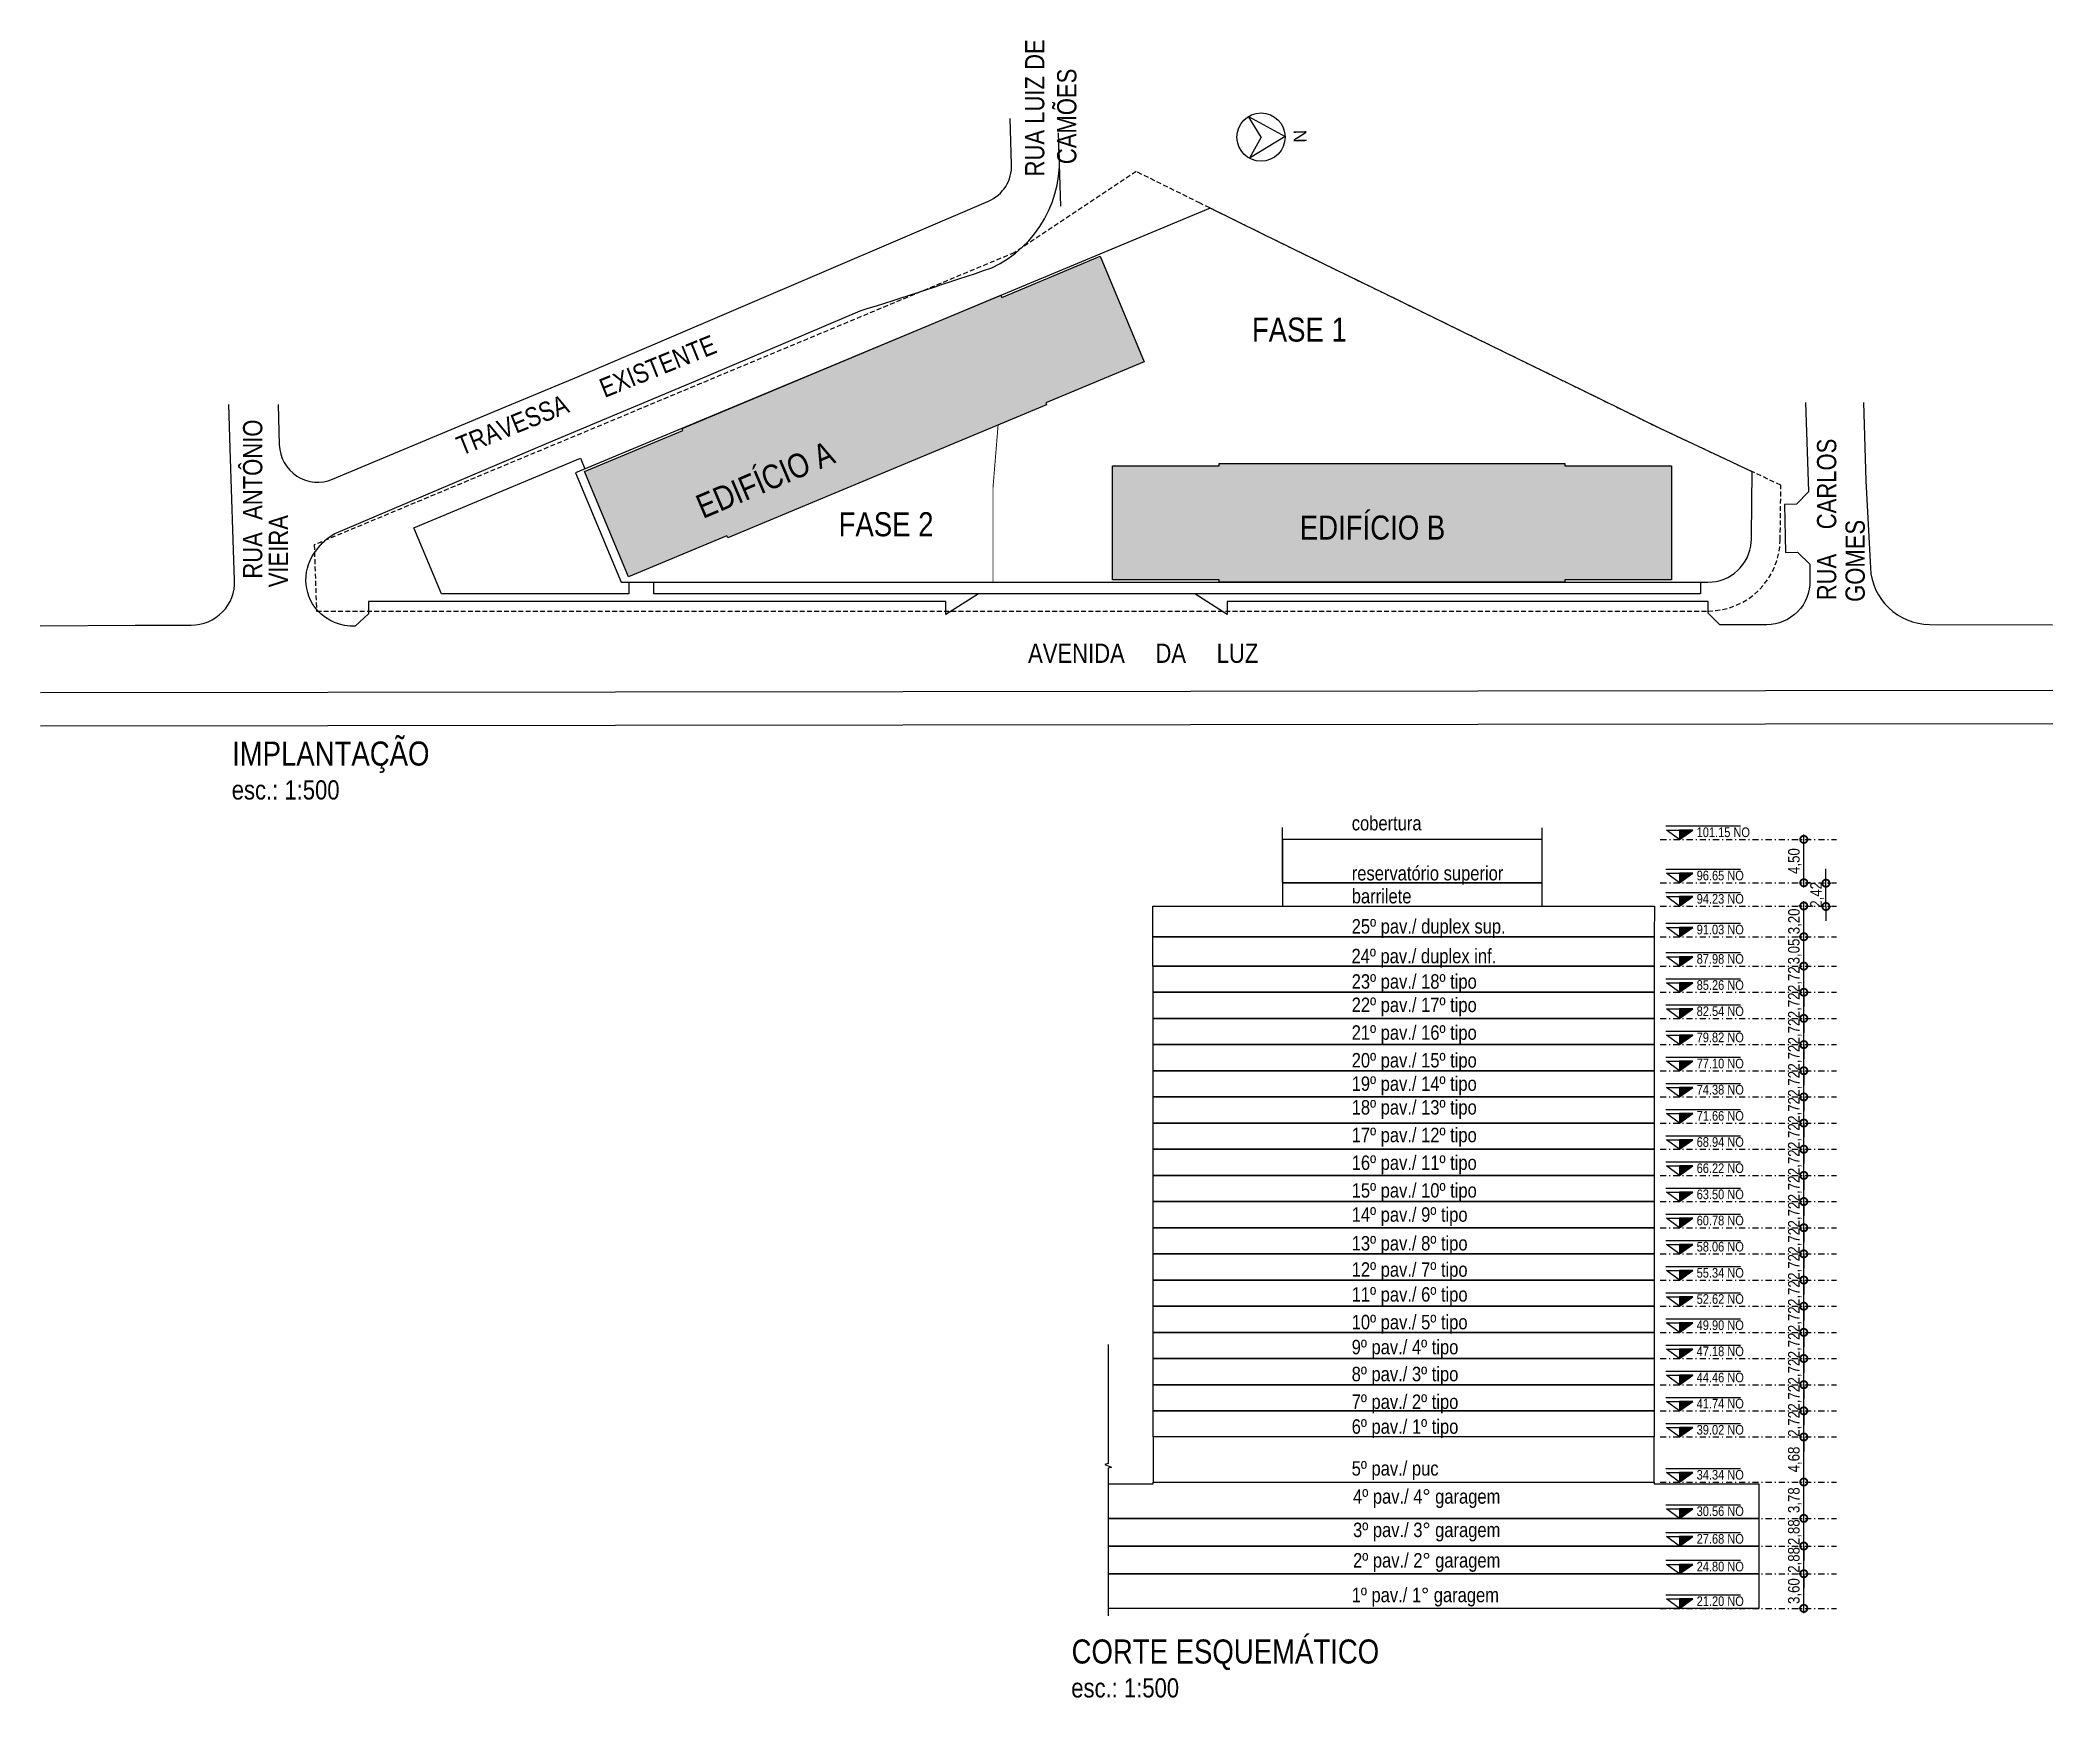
# Model space of a CAD drawing. Header units: metres. Extents: x -21 to 570, y -75 to 184.
# Drawn here: x 360.5 to 569.8, y 11.9 to 184.2 of the extents above.
import ezdxf
from ezdxf.enums import TextEntityAlignment as Align

# ---------------------------------------------------------------- set-up
doc = ezdxf.new("R2010")
doc.units = ezdxf.units.M
doc.linetypes.add('DASHDOT2', pattern=[12.7, 6.35, -3.175, 0, -3.175])
doc.linetypes.add('DASHEDX2', pattern=[1.5, 1, -0.5])
for name, color, linetype in [('ARQ-ALV', 4, 'Continuous'), ('ARQ-AUX', 7, 'Continuous'), ('ARQ-AUX1', 1, 'Continuous'), ('ARQ-AUX2', 2, 'Continuous'), ('ARQ-AUX3', 3, 'Continuous'), ('ARQ-DIM.', 2, 'Continuous'), ('ARQ-EIXO', 1, 'DASHDOT2'), ('ARQ-HTC', 251, 'Continuous'), ('ARQ-PRJ', 7, 'DASHEDX2'), ('ARQ-SIM', 1, 'Continuous'), ('ARQ-TXT1.', 1, 'Continuous'), ('ARQ-TXT2.', 2, 'Continuous')]:
    doc.layers.add(name, color=color, linetype=linetype)
doc.styles.add('Adesa', font='ARIALN.TTF')
doc.styles.add('Arial', font='arial.ttf')
doc.dimstyles.new('ADESA 1-0500', dxfattribs={"dimtxt": 1.2, "dimasz": 1.5, "dimexe": 0.5, "dimexo": 0.75, "dimgap": 0.2, "dimtad": 1, "dimzin": 4, "dimtxsty": 'Adesa', "dimblk": 'DOTSMALL', "dimcen": 1, "dimdle": 0.5, "dimclrd": 2, "dimclre": 2, "dimclrt": 3, "dimazin": 1, "dimtm": 1e-09, "dimtfac": 1, "dimtix": 1, "dimtmove": 2, "dimatfit": 0, "dimldrblk": 'DOTSMALL', "dimfxl": 0.8, "dimtvp": 2, "dimtolj": 1, "dimtzin": 0, "dimarcsym": 2})

# ---------------------------------------------------------------- blocks, each defined once
blk = doc.blocks.new('_DotSmall')
at = {"color": 0, "linetype": 'ByBlock', "const_width": 0.5}
blk.add_lwpolyline([(-0.0625, 0, 1), (0.0625, 0, 1)], format="xyb", close=True, dxfattribs=at)
blk = doc.blocks.new('*D376')
at = {"layer": 'ARQ-AUX1', "color": 2, "lineweight": -2, "transparency": 16777216}
for p, q in [((87.01, 20.7), (87.01, 25.3)), ((86.54, 24.8), (86.51, 24.8)), ((86.54, 21.2), (86.51, 21.2))]:
    blk.add_line(p, q, dxfattribs=at)
at = {"layer": 'Defpoints', "color": 0, "transparency": 16777216}
for p in [(87.01, 24.8), (87.29, 24.8), (87.29, 21.2)]:
    blk.add_point(p, dxfattribs=at)
at = {"layer": 'ARQ-AUX1', "color": 2, "lineweight": -2, "transparency": 16777216, "xscale": 1.5, "yscale": 1.5, "zscale": 1.5}
for p, rotation in [((87.01, 24.8), 90), ((87.01, 21.2), 270)]:
    blk.add_blockref('_DotSmall', p, dxfattribs=dict(at, rotation=rotation))
at = {"layer": 'ARQ-AUX1', "color": 3, "transparency": 16777216, "insert": (86.08, 23), "char_height": 1.2, "attachment_point": 5, "rotation": 90, "style": 'Adesa'}
blk.add_mtext('\\A1;3,60', dxfattribs=at)
blk = doc.blocks.new('*D377')
at = {"layer": 'ARQ-AUX1', "color": 2, "lineweight": -2, "transparency": 16777216}
for p, q in [((87.01, 27.68), (87.01, 29.18)), ((87.01, 24.8), (87.01, 27.68)), ((87.26, 27.68), (87.51, 27.68)), ((87.01, 24.8), (87.01, 23.3)), ((87.26, 24.8), (87.51, 24.8))]:
    blk.add_line(p, q, dxfattribs=at)
at = {"layer": 'Defpoints', "color": 0, "transparency": 16777216}
for p in [(86.51, 27.68), (87.01, 27.68), (86.51, 24.8)]:
    blk.add_point(p, dxfattribs=at)
at = {"layer": 'ARQ-AUX1', "color": 2, "lineweight": -2, "transparency": 16777216, "xscale": 1.5, "yscale": 1.5, "zscale": 1.5}
for p, rotation in [((87.01, 27.68), 270), ((87.01, 24.8), 90)]:
    blk.add_blockref('_DotSmall', p, dxfattribs=dict(at, rotation=rotation))
at = {"layer": 'ARQ-AUX1', "color": 3, "transparency": 16777216, "insert": (86.08, 26.24), "char_height": 1.2, "attachment_point": 5, "rotation": 90, "style": 'Adesa'}
blk.add_mtext('\\A1;2,88', dxfattribs=at)
blk = doc.blocks.new('*D378')
at = {"layer": 'ARQ-AUX1', "color": 2, "lineweight": -2, "transparency": 16777216}
for p, q in [((87.01, 30.06), (87.01, 34.84)), ((87.26, 34.34), (87.51, 34.34)), ((87.26, 30.56), (87.51, 30.56))]:
    blk.add_line(p, q, dxfattribs=at)
at = {"layer": 'Defpoints', "color": 0, "transparency": 16777216}
for p in [(86.51, 34.34), (87.01, 34.34), (86.51, 30.56)]:
    blk.add_point(p, dxfattribs=at)
at = {"layer": 'ARQ-AUX1', "color": 2, "lineweight": -2, "transparency": 16777216, "xscale": 1.5, "yscale": 1.5, "zscale": 1.5}
for p, rotation in [((87.01, 34.34), 90), ((87.01, 30.56), 270)]:
    blk.add_blockref('_DotSmall', p, dxfattribs=dict(at, rotation=rotation))
at = {"layer": 'ARQ-AUX1', "color": 3, "transparency": 16777216, "insert": (86.08, 32.45), "char_height": 1.2, "attachment_point": 5, "rotation": 90, "style": 'Adesa'}
blk.add_mtext('\\A1;3,78', dxfattribs=at)
blk = doc.blocks.new('*D379')
at = {"layer": 'ARQ-AUX1', "color": 2, "lineweight": -2, "transparency": 16777216}
for p, q in [((87.01, 33.84), (87.01, 39.52)), ((87.26, 39.02), (87.51, 39.02)), ((87.26, 34.34), (87.51, 34.34))]:
    blk.add_line(p, q, dxfattribs=at)
at = {"layer": 'Defpoints', "color": 0, "transparency": 16777216}
for p in [(86.51, 39.02), (87.01, 39.02), (86.51, 34.34)]:
    blk.add_point(p, dxfattribs=at)
at = {"layer": 'ARQ-AUX1', "color": 2, "lineweight": -2, "transparency": 16777216, "xscale": 1.5, "yscale": 1.5, "zscale": 1.5}
for p, rotation in [((87.01, 39.02), 90), ((87.01, 34.34), 270)]:
    blk.add_blockref('_DotSmall', p, dxfattribs=dict(at, rotation=rotation))
at = {"layer": 'ARQ-AUX1', "color": 3, "transparency": 16777216, "insert": (86.08, 36.68), "char_height": 1.2, "attachment_point": 5, "rotation": 90, "style": 'Adesa'}
blk.add_mtext('\\A1;4,68', dxfattribs=at)
blk = doc.blocks.new('*D380')
at = {"layer": 'ARQ-AUX1', "color": 2, "lineweight": -2, "transparency": 16777216}
for p, q in [((87.01, 41.74), (87.01, 43.24)), ((87.01, 39.02), (87.01, 41.74)), ((87.26, 41.74), (87.51, 41.74)), ((87.01, 39.02), (87.01, 37.52)), ((87.26, 39.02), (87.51, 39.02))]:
    blk.add_line(p, q, dxfattribs=at)
at = {"layer": 'Defpoints', "color": 0, "transparency": 16777216}
for p in [(86.51, 41.74), (87.01, 41.74), (86.51, 39.02)]:
    blk.add_point(p, dxfattribs=at)
at = {"layer": 'ARQ-AUX1', "color": 2, "lineweight": -2, "transparency": 16777216, "xscale": 1.5, "yscale": 1.5, "zscale": 1.5}
for p, rotation in [((87.01, 41.74), 270), ((87.01, 39.02), 90)]:
    blk.add_blockref('_DotSmall', p, dxfattribs=dict(at, rotation=rotation))
at = {"layer": 'ARQ-AUX1', "color": 3, "transparency": 16777216, "insert": (86.08, 40.38), "char_height": 1.2, "attachment_point": 5, "rotation": 90, "style": 'Adesa'}
blk.add_mtext('\\A1;2,72', dxfattribs=at)
blk = doc.blocks.new('*D381')
at = {"layer": 'ARQ-AUX1', "color": 2, "lineweight": -2, "transparency": 16777216}
for p, q in [((87.01, 87.48), (87.01, 91.53)), ((87.26, 91.03), (87.51, 91.03)), ((87.26, 87.98), (87.51, 87.98))]:
    blk.add_line(p, q, dxfattribs=at)
at = {"layer": 'Defpoints', "color": 0, "transparency": 16777216}
for p in [(86.51, 91.03), (87.01, 91.03), (86.51, 87.98)]:
    blk.add_point(p, dxfattribs=at)
at = {"layer": 'ARQ-AUX1', "color": 2, "lineweight": -2, "transparency": 16777216, "xscale": 1.5, "yscale": 1.5, "zscale": 1.5}
for p, rotation in [((87.01, 91.03), 90), ((87.01, 87.98), 270)]:
    blk.add_blockref('_DotSmall', p, dxfattribs=dict(at, rotation=rotation))
at = {"layer": 'ARQ-AUX1', "color": 3, "transparency": 16777216, "insert": (86.08, 89.5), "char_height": 1.2, "attachment_point": 5, "rotation": 90, "style": 'Adesa'}
blk.add_mtext('\\A1;3,05', dxfattribs=at)
blk = doc.blocks.new('*D382')
at = {"layer": 'ARQ-AUX1', "color": 2, "lineweight": -2, "transparency": 16777216}
for p, q in [((86.76, 94.23), (86.51, 94.23)), ((87.01, 90.53), (87.01, 94.73)), ((86.76, 91.03), (86.51, 91.03))]:
    blk.add_line(p, q, dxfattribs=at)
at = {"layer": 'Defpoints', "color": 0, "transparency": 16777216}
for p in [(87.01, 94.23), (87.51, 94.23), (87.51, 91.03)]:
    blk.add_point(p, dxfattribs=at)
at = {"layer": 'ARQ-AUX1', "color": 2, "lineweight": -2, "transparency": 16777216, "xscale": 1.5, "yscale": 1.5, "zscale": 1.5}
for p, rotation in [((87.01, 94.23), 90), ((87.01, 91.03), 270)]:
    blk.add_blockref('_DotSmall', p, dxfattribs=dict(at, rotation=rotation))
at = {"layer": 'ARQ-AUX1', "color": 3, "transparency": 16777216, "insert": (86.09, 92.63), "char_height": 1.2, "attachment_point": 5, "rotation": 90, "style": 'Adesa'}
blk.add_mtext('\\A1;3,20', dxfattribs=at)
blk = doc.blocks.new('*D383')
at = {"layer": 'ARQ-AUX1', "color": 2, "lineweight": -2, "transparency": 16777216}
for p, q in [((87.01, 30.56), (87.01, 32.06)), ((87.01, 27.68), (87.01, 30.56)), ((87.26, 30.56), (87.51, 30.56)), ((87.01, 27.68), (87.01, 26.18)), ((87.26, 27.68), (87.51, 27.68))]:
    blk.add_line(p, q, dxfattribs=at)
at = {"layer": 'Defpoints', "color": 0, "transparency": 16777216}
for p in [(86.51, 30.56), (87.01, 30.56), (86.51, 27.68)]:
    blk.add_point(p, dxfattribs=at)
at = {"layer": 'ARQ-AUX1', "color": 2, "lineweight": -2, "transparency": 16777216, "xscale": 1.5, "yscale": 1.5, "zscale": 1.5}
for p, rotation in [((87.01, 30.56), 270), ((87.01, 27.68), 90)]:
    blk.add_blockref('_DotSmall', p, dxfattribs=dict(at, rotation=rotation))
at = {"layer": 'ARQ-AUX1', "color": 3, "transparency": 16777216, "insert": (86.08, 29.12), "char_height": 1.2, "attachment_point": 5, "rotation": 90, "style": 'Adesa'}
blk.add_mtext('\\A1;2,88', dxfattribs=at)
blk = doc.blocks.new('*D384')
at = {"layer": 'ARQ-AUX1', "color": 2, "lineweight": -2, "transparency": 16777216}
for p, q in [((89.31, 96.6), (89.31, 98.1)), ((89.31, 94.18), (89.31, 96.6)), ((89.56, 96.6), (89.81, 96.6)), ((89.31, 94.18), (89.31, 92.68)), ((89.56, 94.18), (89.81, 94.18))]:
    blk.add_line(p, q, dxfattribs=at)
at = {"layer": 'Defpoints', "color": 0, "transparency": 16777216}
for p in [(88.81, 96.6), (89.31, 96.6), (88.81, 94.18)]:
    blk.add_point(p, dxfattribs=at)
at = {"layer": 'ARQ-AUX1', "color": 2, "lineweight": -2, "transparency": 16777216, "xscale": 1.5, "yscale": 1.5, "zscale": 1.5}
for p, rotation in [((89.31, 96.6), 270), ((89.31, 94.18), 90)]:
    blk.add_blockref('_DotSmall', p, dxfattribs=dict(at, rotation=rotation))
at = {"layer": 'ARQ-AUX1', "color": 3, "transparency": 16777216, "insert": (88.39, 95.39), "char_height": 1.2, "attachment_point": 5, "rotation": 90, "style": 'Adesa'}
blk.add_mtext('\\A1;2,42', dxfattribs=at)
blk = doc.blocks.new('*D385')
at = {"layer": 'ARQ-AUX1', "color": 2, "lineweight": -2, "transparency": 16777216}
for p, q in [((87.01, 96.15), (87.01, 101.65)), ((87.66, 101.15), (87.51, 101.15)), ((87.66, 96.65), (87.51, 96.65))]:
    blk.add_line(p, q, dxfattribs=at)
at = {"layer": 'Defpoints', "color": 0, "transparency": 16777216}
for p in [(86.91, 101.15), (87.01, 101.15), (86.91, 96.65)]:
    blk.add_point(p, dxfattribs=at)
at = {"layer": 'ARQ-AUX1', "color": 2, "lineweight": -2, "transparency": 16777216, "xscale": 1.5, "yscale": 1.5, "zscale": 1.5}
for p, rotation in [((87.01, 101.15), 90), ((87.01, 96.65), 270)]:
    blk.add_blockref('_DotSmall', p, dxfattribs=dict(at, rotation=rotation))
at = {"layer": 'ARQ-AUX1', "color": 3, "transparency": 16777216, "insert": (86.09, 98.9), "char_height": 1.2, "attachment_point": 5, "rotation": 90, "style": 'Adesa'}
blk.add_mtext('\\A1;4,50', dxfattribs=at)
blk = doc.blocks.new('ARQ- NORTE')
at = {"layer": 'ARQ-SIM'}
for p, q in [((-1.64, -2.79), (-0.01, 0.02)), ((-0.01, 0.02), (1.61, -2.79)), ((-0.01, -1.85), (-1.64, -2.79)), ((-0.01, -1.85), (1.61, -2.79))]:
    blk.add_line(p, q, dxfattribs=at)
blk.add_circle((-0.01, -1.85), 1.88, dxfattribs=at)
at = {"layer": 'ARQ-SIM', "color": 3, "style": 'Arial'}
blk.add_text('N', height=1, dxfattribs=at).set_placement((-0.01, 1.19), align=Align.MIDDLE)
blk = doc.blocks.new('*U375')
h = blk.add_hatch()
h.set_pattern_fill('ANSI31', color=1, scale=0.025, style=0)
h.set_pattern_definition([(45, (126.64487, 631.15115), (-0.056126601, 0.056126601), [])])
h.paths.add_polyline_path([(1.38, 0.98), (0.01, 0.98), (0, 0)])
at = {"color": 1}
blk.add_line((-1.42, 1.4), (6.33, 1.4), dxfattribs=at)
for points in [[(-1.37, 0.98), (0.01, 0.98), (0, 0), (-1.37, 0.98)], [(1.38, 0.98), (0.01, 0.98), (0, 0), (1.38, 0.98)]]:
    blk.add_lwpolyline(points, close=True, dxfattribs=at)
at = {"color": 1, "style": 'Adesa'}
blk.add_attdef('PAVIMENTO_001', (-0.13, 3.38), '', height=1, dxfattribs=at)
at = {"color": 3, "style": 'Adesa'}
blk.add_attdef('NA', text='', height=1, dxfattribs=at).set_placement((1.78, 1.4), align=Align.BOTTOM_LEFT)
blk.add_attdef('NO', text='', height=1, dxfattribs=at).set_placement((1.78, 1.25), align=Align.TOP_LEFT)
blk = doc.blocks.new('*D386')
at = {"layer": 'ARQ-AUX1', "color": 2, "lineweight": -2, "transparency": 16777216}
for p, q in [((87.01, 44.46), (87.01, 45.96)), ((87.01, 41.74), (87.01, 44.46)), ((87.26, 44.46), (87.51, 44.46)), ((87.01, 41.74), (87.01, 40.24)), ((87.26, 41.74), (87.51, 41.74))]:
    blk.add_line(p, q, dxfattribs=at)
at = {"layer": 'Defpoints', "color": 0, "transparency": 16777216}
for p in [(86.51, 44.46), (87.01, 44.46), (86.51, 41.74)]:
    blk.add_point(p, dxfattribs=at)
at = {"layer": 'ARQ-AUX1', "color": 2, "lineweight": -2, "transparency": 16777216, "xscale": 1.5, "yscale": 1.5, "zscale": 1.5}
for p, rotation in [((87.01, 44.46), 270), ((87.01, 41.74), 90)]:
    blk.add_blockref('_DotSmall', p, dxfattribs=dict(at, rotation=rotation))
at = {"layer": 'ARQ-AUX1', "color": 3, "transparency": 16777216, "insert": (86.08, 43.1), "char_height": 1.2, "attachment_point": 5, "rotation": 90, "style": 'Adesa'}
blk.add_mtext('\\A1;2,72', dxfattribs=at)
blk = doc.blocks.new('*D387')
at = {"layer": 'ARQ-AUX1', "color": 2, "lineweight": -2, "transparency": 16777216}
for p, q in [((87.01, 47.18), (87.01, 48.68)), ((87.01, 44.46), (87.01, 47.18)), ((87.26, 47.18), (87.51, 47.18)), ((87.01, 44.46), (87.01, 42.96)), ((87.26, 44.46), (87.51, 44.46))]:
    blk.add_line(p, q, dxfattribs=at)
at = {"layer": 'Defpoints', "color": 0, "transparency": 16777216}
for p in [(86.51, 47.18), (87.01, 47.18), (86.51, 44.46)]:
    blk.add_point(p, dxfattribs=at)
at = {"layer": 'ARQ-AUX1', "color": 2, "lineweight": -2, "transparency": 16777216, "xscale": 1.5, "yscale": 1.5, "zscale": 1.5}
for p, rotation in [((87.01, 47.18), 270), ((87.01, 44.46), 90)]:
    blk.add_blockref('_DotSmall', p, dxfattribs=dict(at, rotation=rotation))
at = {"layer": 'ARQ-AUX1', "color": 3, "transparency": 16777216, "insert": (86.08, 45.82), "char_height": 1.2, "attachment_point": 5, "rotation": 90, "style": 'Adesa'}
blk.add_mtext('\\A1;2,72', dxfattribs=at)
blk = doc.blocks.new('*D388')
at = {"layer": 'ARQ-AUX1', "color": 2, "lineweight": -2, "transparency": 16777216}
for p, q in [((87.01, 49.9), (87.01, 51.4)), ((87.01, 47.18), (87.01, 49.9)), ((87.26, 49.9), (87.51, 49.9)), ((87.01, 47.18), (87.01, 45.68)), ((87.26, 47.18), (87.51, 47.18))]:
    blk.add_line(p, q, dxfattribs=at)
at = {"layer": 'Defpoints', "color": 0, "transparency": 16777216}
for p in [(86.51, 49.9), (87.01, 49.9), (86.51, 47.18)]:
    blk.add_point(p, dxfattribs=at)
at = {"layer": 'ARQ-AUX1', "color": 2, "lineweight": -2, "transparency": 16777216, "xscale": 1.5, "yscale": 1.5, "zscale": 1.5}
for p, rotation in [((87.01, 49.9), 270), ((87.01, 47.18), 90)]:
    blk.add_blockref('_DotSmall', p, dxfattribs=dict(at, rotation=rotation))
at = {"layer": 'ARQ-AUX1', "color": 3, "transparency": 16777216, "insert": (86.08, 48.54), "char_height": 1.2, "attachment_point": 5, "rotation": 90, "style": 'Adesa'}
blk.add_mtext('\\A1;2,72', dxfattribs=at)
blk = doc.blocks.new('*D389')
at = {"layer": 'ARQ-AUX1', "color": 2, "lineweight": -2, "transparency": 16777216}
for p, q in [((87.01, 52.62), (87.01, 54.12)), ((87.01, 49.9), (87.01, 52.62)), ((87.26, 52.62), (87.51, 52.62)), ((87.01, 49.9), (87.01, 48.4)), ((87.26, 49.9), (87.51, 49.9))]:
    blk.add_line(p, q, dxfattribs=at)
at = {"layer": 'Defpoints', "color": 0, "transparency": 16777216}
for p in [(86.51, 52.62), (87.01, 52.62), (86.51, 49.9)]:
    blk.add_point(p, dxfattribs=at)
at = {"layer": 'ARQ-AUX1', "color": 2, "lineweight": -2, "transparency": 16777216, "xscale": 1.5, "yscale": 1.5, "zscale": 1.5}
for p, rotation in [((87.01, 52.62), 270), ((87.01, 49.9), 90)]:
    blk.add_blockref('_DotSmall', p, dxfattribs=dict(at, rotation=rotation))
at = {"layer": 'ARQ-AUX1', "color": 3, "transparency": 16777216, "insert": (86.08, 51.26), "char_height": 1.2, "attachment_point": 5, "rotation": 90, "style": 'Adesa'}
blk.add_mtext('\\A1;2,72', dxfattribs=at)
blk = doc.blocks.new('*D390')
at = {"layer": 'ARQ-AUX1', "color": 2, "lineweight": -2, "transparency": 16777216}
for p, q in [((87.01, 55.34), (87.01, 56.84)), ((87.01, 52.62), (87.01, 55.34)), ((87.26, 55.34), (87.51, 55.34)), ((87.01, 52.62), (87.01, 51.12)), ((87.26, 52.62), (87.51, 52.62))]:
    blk.add_line(p, q, dxfattribs=at)
at = {"layer": 'Defpoints', "color": 0, "transparency": 16777216}
for p in [(86.51, 55.34), (87.01, 55.34), (86.51, 52.62)]:
    blk.add_point(p, dxfattribs=at)
at = {"layer": 'ARQ-AUX1', "color": 2, "lineweight": -2, "transparency": 16777216, "xscale": 1.5, "yscale": 1.5, "zscale": 1.5}
for p, rotation in [((87.01, 55.34), 270), ((87.01, 52.62), 90)]:
    blk.add_blockref('_DotSmall', p, dxfattribs=dict(at, rotation=rotation))
at = {"layer": 'ARQ-AUX1', "color": 3, "transparency": 16777216, "insert": (86.08, 53.98), "char_height": 1.2, "attachment_point": 5, "rotation": 90, "style": 'Adesa'}
blk.add_mtext('\\A1;2,72', dxfattribs=at)
blk = doc.blocks.new('*D391')
at = {"layer": 'ARQ-AUX1', "color": 2, "lineweight": -2, "transparency": 16777216}
for p, q in [((87.01, 58.06), (87.01, 59.56)), ((87.01, 55.34), (87.01, 58.06)), ((87.26, 58.06), (87.51, 58.06)), ((87.01, 55.34), (87.01, 53.84)), ((87.26, 55.34), (87.51, 55.34))]:
    blk.add_line(p, q, dxfattribs=at)
at = {"layer": 'Defpoints', "color": 0, "transparency": 16777216}
for p in [(86.51, 58.06), (87.01, 58.06), (86.51, 55.34)]:
    blk.add_point(p, dxfattribs=at)
at = {"layer": 'ARQ-AUX1', "color": 2, "lineweight": -2, "transparency": 16777216, "xscale": 1.5, "yscale": 1.5, "zscale": 1.5}
for p, rotation in [((87.01, 58.06), 270), ((87.01, 55.34), 90)]:
    blk.add_blockref('_DotSmall', p, dxfattribs=dict(at, rotation=rotation))
at = {"layer": 'ARQ-AUX1', "color": 3, "transparency": 16777216, "insert": (86.08, 56.7), "char_height": 1.2, "attachment_point": 5, "rotation": 90, "style": 'Adesa'}
blk.add_mtext('\\A1;2,72', dxfattribs=at)
blk = doc.blocks.new('*D392')
at = {"layer": 'ARQ-AUX1', "color": 2, "lineweight": -2, "transparency": 16777216}
for p, q in [((87.01, 60.78), (87.01, 62.28)), ((87.01, 58.06), (87.01, 60.78)), ((87.26, 60.78), (87.51, 60.78)), ((87.01, 58.06), (87.01, 56.56)), ((87.26, 58.06), (87.51, 58.06))]:
    blk.add_line(p, q, dxfattribs=at)
at = {"layer": 'Defpoints', "color": 0, "transparency": 16777216}
for p in [(86.51, 60.78), (87.01, 60.78), (86.51, 58.06)]:
    blk.add_point(p, dxfattribs=at)
at = {"layer": 'ARQ-AUX1', "color": 2, "lineweight": -2, "transparency": 16777216, "xscale": 1.5, "yscale": 1.5, "zscale": 1.5}
for p, rotation in [((87.01, 60.78), 270), ((87.01, 58.06), 90)]:
    blk.add_blockref('_DotSmall', p, dxfattribs=dict(at, rotation=rotation))
at = {"layer": 'ARQ-AUX1', "color": 3, "transparency": 16777216, "insert": (86.08, 59.42), "char_height": 1.2, "attachment_point": 5, "rotation": 90, "style": 'Adesa'}
blk.add_mtext('\\A1;2,72', dxfattribs=at)
blk = doc.blocks.new('*D393')
at = {"layer": 'ARQ-AUX1', "color": 2, "lineweight": -2, "transparency": 16777216}
for p, q in [((87.01, 63.5), (87.01, 65)), ((87.01, 60.78), (87.01, 63.5)), ((87.26, 63.5), (87.51, 63.5)), ((87.01, 60.78), (87.01, 59.28)), ((87.26, 60.78), (87.51, 60.78))]:
    blk.add_line(p, q, dxfattribs=at)
at = {"layer": 'Defpoints', "color": 0, "transparency": 16777216}
for p in [(86.51, 63.5), (87.01, 63.5), (86.51, 60.78)]:
    blk.add_point(p, dxfattribs=at)
at = {"layer": 'ARQ-AUX1', "color": 2, "lineweight": -2, "transparency": 16777216, "xscale": 1.5, "yscale": 1.5, "zscale": 1.5}
for p, rotation in [((87.01, 63.5), 270), ((87.01, 60.78), 90)]:
    blk.add_blockref('_DotSmall', p, dxfattribs=dict(at, rotation=rotation))
at = {"layer": 'ARQ-AUX1', "color": 3, "transparency": 16777216, "insert": (86.08, 62.14), "char_height": 1.2, "attachment_point": 5, "rotation": 90, "style": 'Adesa'}
blk.add_mtext('\\A1;2,72', dxfattribs=at)
blk = doc.blocks.new('*D394')
at = {"layer": 'ARQ-AUX1', "color": 2, "lineweight": -2, "transparency": 16777216}
for p, q in [((87.01, 66.22), (87.01, 67.72)), ((87.01, 63.5), (87.01, 66.22)), ((87.26, 66.22), (87.51, 66.22)), ((87.01, 63.5), (87.01, 62)), ((87.26, 63.5), (87.51, 63.5))]:
    blk.add_line(p, q, dxfattribs=at)
at = {"layer": 'Defpoints', "color": 0, "transparency": 16777216}
for p in [(86.51, 66.22), (87.01, 66.22), (86.51, 63.5)]:
    blk.add_point(p, dxfattribs=at)
at = {"layer": 'ARQ-AUX1', "color": 2, "lineweight": -2, "transparency": 16777216, "xscale": 1.5, "yscale": 1.5, "zscale": 1.5}
for p, rotation in [((87.01, 66.22), 270), ((87.01, 63.5), 90)]:
    blk.add_blockref('_DotSmall', p, dxfattribs=dict(at, rotation=rotation))
at = {"layer": 'ARQ-AUX1', "color": 3, "transparency": 16777216, "insert": (86.08, 64.86), "char_height": 1.2, "attachment_point": 5, "rotation": 90, "style": 'Adesa'}
blk.add_mtext('\\A1;2,72', dxfattribs=at)
blk = doc.blocks.new('*D395')
at = {"layer": 'ARQ-AUX1', "color": 2, "lineweight": -2, "transparency": 16777216}
for p, q in [((87.01, 68.94), (87.01, 70.44)), ((87.01, 66.22), (87.01, 68.94)), ((87.26, 68.94), (87.51, 68.94)), ((87.01, 66.22), (87.01, 64.72)), ((87.26, 66.22), (87.51, 66.22))]:
    blk.add_line(p, q, dxfattribs=at)
at = {"layer": 'Defpoints', "color": 0, "transparency": 16777216}
for p in [(86.51, 68.94), (87.01, 68.94), (86.51, 66.22)]:
    blk.add_point(p, dxfattribs=at)
at = {"layer": 'ARQ-AUX1', "color": 2, "lineweight": -2, "transparency": 16777216, "xscale": 1.5, "yscale": 1.5, "zscale": 1.5}
for p, rotation in [((87.01, 68.94), 270), ((87.01, 66.22), 90)]:
    blk.add_blockref('_DotSmall', p, dxfattribs=dict(at, rotation=rotation))
at = {"layer": 'ARQ-AUX1', "color": 3, "transparency": 16777216, "insert": (86.08, 67.58), "char_height": 1.2, "attachment_point": 5, "rotation": 90, "style": 'Adesa'}
blk.add_mtext('\\A1;2,72', dxfattribs=at)
blk = doc.blocks.new('*D396')
at = {"layer": 'ARQ-AUX1', "color": 2, "lineweight": -2, "transparency": 16777216}
for p, q in [((87.01, 71.66), (87.01, 73.16)), ((87.01, 68.94), (87.01, 71.66)), ((87.26, 71.66), (87.51, 71.66)), ((87.01, 68.94), (87.01, 67.44)), ((87.26, 68.94), (87.51, 68.94))]:
    blk.add_line(p, q, dxfattribs=at)
at = {"layer": 'Defpoints', "color": 0, "transparency": 16777216}
for p in [(86.51, 71.66), (87.01, 71.66), (86.51, 68.94)]:
    blk.add_point(p, dxfattribs=at)
at = {"layer": 'ARQ-AUX1', "color": 2, "lineweight": -2, "transparency": 16777216, "xscale": 1.5, "yscale": 1.5, "zscale": 1.5}
for p, rotation in [((87.01, 71.66), 270), ((87.01, 68.94), 90)]:
    blk.add_blockref('_DotSmall', p, dxfattribs=dict(at, rotation=rotation))
at = {"layer": 'ARQ-AUX1', "color": 3, "transparency": 16777216, "insert": (86.08, 70.3), "char_height": 1.2, "attachment_point": 5, "rotation": 90, "style": 'Adesa'}
blk.add_mtext('\\A1;2,72', dxfattribs=at)
blk = doc.blocks.new('*D397')
at = {"layer": 'ARQ-AUX1', "color": 2, "lineweight": -2, "transparency": 16777216}
for p, q in [((87.01, 74.38), (87.01, 75.88)), ((87.01, 71.66), (87.01, 74.38)), ((87.26, 74.38), (87.51, 74.38)), ((87.01, 71.66), (87.01, 70.16)), ((87.26, 71.66), (87.51, 71.66))]:
    blk.add_line(p, q, dxfattribs=at)
at = {"layer": 'Defpoints', "color": 0, "transparency": 16777216}
for p in [(86.51, 74.38), (87.01, 74.38), (86.51, 71.66)]:
    blk.add_point(p, dxfattribs=at)
at = {"layer": 'ARQ-AUX1', "color": 2, "lineweight": -2, "transparency": 16777216, "xscale": 1.5, "yscale": 1.5, "zscale": 1.5}
for p, rotation in [((87.01, 74.38), 270), ((87.01, 71.66), 90)]:
    blk.add_blockref('_DotSmall', p, dxfattribs=dict(at, rotation=rotation))
at = {"layer": 'ARQ-AUX1', "color": 3, "transparency": 16777216, "insert": (86.08, 73.02), "char_height": 1.2, "attachment_point": 5, "rotation": 90, "style": 'Adesa'}
blk.add_mtext('\\A1;2,72', dxfattribs=at)
blk = doc.blocks.new('*D398')
at = {"layer": 'ARQ-AUX1', "color": 2, "lineweight": -2, "transparency": 16777216}
for p, q in [((87.01, 77.1), (87.01, 78.6)), ((87.01, 74.38), (87.01, 77.1)), ((87.26, 77.1), (87.51, 77.1)), ((87.01, 74.38), (87.01, 72.88)), ((87.26, 74.38), (87.51, 74.38))]:
    blk.add_line(p, q, dxfattribs=at)
at = {"layer": 'Defpoints', "color": 0, "transparency": 16777216}
for p in [(86.51, 77.1), (87.01, 77.1), (86.51, 74.38)]:
    blk.add_point(p, dxfattribs=at)
at = {"layer": 'ARQ-AUX1', "color": 2, "lineweight": -2, "transparency": 16777216, "xscale": 1.5, "yscale": 1.5, "zscale": 1.5}
for p, rotation in [((87.01, 77.1), 270), ((87.01, 74.38), 90)]:
    blk.add_blockref('_DotSmall', p, dxfattribs=dict(at, rotation=rotation))
at = {"layer": 'ARQ-AUX1', "color": 3, "transparency": 16777216, "insert": (86.08, 75.74), "char_height": 1.2, "attachment_point": 5, "rotation": 90, "style": 'Adesa'}
blk.add_mtext('\\A1;2,72', dxfattribs=at)
blk = doc.blocks.new('*D399')
at = {"layer": 'ARQ-AUX1', "color": 2, "lineweight": -2, "transparency": 16777216}
for p, q in [((87.01, 79.82), (87.01, 81.32)), ((87.01, 77.1), (87.01, 79.82)), ((87.26, 79.82), (87.51, 79.82)), ((87.01, 77.1), (87.01, 75.6)), ((87.26, 77.1), (87.51, 77.1))]:
    blk.add_line(p, q, dxfattribs=at)
at = {"layer": 'Defpoints', "color": 0, "transparency": 16777216}
for p in [(86.51, 79.82), (87.01, 79.82), (86.51, 77.1)]:
    blk.add_point(p, dxfattribs=at)
at = {"layer": 'ARQ-AUX1', "color": 2, "lineweight": -2, "transparency": 16777216, "xscale": 1.5, "yscale": 1.5, "zscale": 1.5}
for p, rotation in [((87.01, 79.82), 270), ((87.01, 77.1), 90)]:
    blk.add_blockref('_DotSmall', p, dxfattribs=dict(at, rotation=rotation))
at = {"layer": 'ARQ-AUX1', "color": 3, "transparency": 16777216, "insert": (86.08, 78.46), "char_height": 1.2, "attachment_point": 5, "rotation": 90, "style": 'Adesa'}
blk.add_mtext('\\A1;2,72', dxfattribs=at)
blk = doc.blocks.new('*D400')
at = {"layer": 'ARQ-AUX1', "color": 2, "lineweight": -2, "transparency": 16777216}
for p, q in [((87.01, 82.54), (87.01, 84.04)), ((87.01, 79.82), (87.01, 82.54)), ((87.26, 82.54), (87.51, 82.54)), ((87.01, 79.82), (87.01, 78.32)), ((87.26, 79.82), (87.51, 79.82))]:
    blk.add_line(p, q, dxfattribs=at)
at = {"layer": 'Defpoints', "color": 0, "transparency": 16777216}
for p in [(86.51, 82.54), (87.01, 82.54), (86.51, 79.82)]:
    blk.add_point(p, dxfattribs=at)
at = {"layer": 'ARQ-AUX1', "color": 2, "lineweight": -2, "transparency": 16777216, "xscale": 1.5, "yscale": 1.5, "zscale": 1.5}
for p, rotation in [((87.01, 82.54), 270), ((87.01, 79.82), 90)]:
    blk.add_blockref('_DotSmall', p, dxfattribs=dict(at, rotation=rotation))
at = {"layer": 'ARQ-AUX1', "color": 3, "transparency": 16777216, "insert": (86.08, 81.18), "char_height": 1.2, "attachment_point": 5, "rotation": 90, "style": 'Adesa'}
blk.add_mtext('\\A1;2,72', dxfattribs=at)
blk = doc.blocks.new('*D401')
at = {"layer": 'ARQ-AUX1', "color": 2, "lineweight": -2, "transparency": 16777216}
for p, q in [((87.01, 85.26), (87.01, 86.76)), ((87.01, 82.54), (87.01, 85.26)), ((87.26, 85.26), (87.51, 85.26)), ((87.01, 82.54), (87.01, 81.04)), ((87.26, 82.54), (87.51, 82.54))]:
    blk.add_line(p, q, dxfattribs=at)
at = {"layer": 'Defpoints', "color": 0, "transparency": 16777216}
for p in [(86.51, 85.26), (87.01, 85.26), (86.51, 82.54)]:
    blk.add_point(p, dxfattribs=at)
at = {"layer": 'ARQ-AUX1', "color": 2, "lineweight": -2, "transparency": 16777216, "xscale": 1.5, "yscale": 1.5, "zscale": 1.5}
for p, rotation in [((87.01, 85.26), 270), ((87.01, 82.54), 90)]:
    blk.add_blockref('_DotSmall', p, dxfattribs=dict(at, rotation=rotation))
at = {"layer": 'ARQ-AUX1', "color": 3, "transparency": 16777216, "insert": (86.08, 83.9), "char_height": 1.2, "attachment_point": 5, "rotation": 90, "style": 'Adesa'}
blk.add_mtext('\\A1;2,72', dxfattribs=at)
blk = doc.blocks.new('*D402')
at = {"layer": 'ARQ-AUX1', "color": 2, "lineweight": -2, "transparency": 16777216}
for p, q in [((87.01, 87.98), (87.01, 89.48)), ((87.01, 85.26), (87.01, 87.98)), ((87.26, 87.98), (87.51, 87.98)), ((87.01, 85.26), (87.01, 83.76)), ((87.26, 85.26), (87.51, 85.26))]:
    blk.add_line(p, q, dxfattribs=at)
at = {"layer": 'Defpoints', "color": 0, "transparency": 16777216}
for p in [(86.51, 87.98), (87.01, 87.98), (86.51, 85.26)]:
    blk.add_point(p, dxfattribs=at)
at = {"layer": 'ARQ-AUX1', "color": 2, "lineweight": -2, "transparency": 16777216, "xscale": 1.5, "yscale": 1.5, "zscale": 1.5}
for p, rotation in [((87.01, 87.98), 270), ((87.01, 85.26), 90)]:
    blk.add_blockref('_DotSmall', p, dxfattribs=dict(at, rotation=rotation))
at = {"layer": 'ARQ-AUX1', "color": 3, "transparency": 16777216, "insert": (86.08, 86.62), "char_height": 1.2, "attachment_point": 5, "rotation": 90, "style": 'Adesa'}
blk.add_mtext('\\A1;2,72', dxfattribs=at)
blk = doc.blocks.new('.CRT')
at = {"layer": 'ARQ-HTC'}
h = blk.add_hatch(color=256, dxfattribs=at)
h.paths.add_polyline_path([(-29.537, 143.674), (-39.771, 139.403), (-35.196, 128.44), (-24.961, 132.711), (-24.873, 132.499), (8.286, 146.336), (8.197, 146.548), (18.432, 150.819), (13.856, 161.783), (3.622, 157.512), (3.533, 157.724), (-29.625, 143.887)])
h.paths.add_polyline_path([(62.151, 128.13), (73.242, 128.13), (73.242, 140.01), (62.152, 140.01), (62.151, 140.24), (26.222, 140.24), (26.222, 140.01), (15.132, 140.01), (15.132, 128.13), (26.222, 128.13), (26.222, 127.9), (62.151, 127.9)])
at = {"layer": 'ARQ-ALV', "elevation": 0.003}
for points in [[(-39.771, 139.403), (-29.537, 143.674), (-29.625, 143.887), (3.533, 157.724), (3.622, 157.512), (13.856, 161.783), (18.432, 150.819), (8.197, 146.548), (8.286, 146.336), (-24.873, 132.499), (-24.961, 132.711), (-35.196, 128.44)], [(73.242, 128.13), (62.151, 128.13), (62.151, 127.9), (26.222, 127.9), (26.222, 128.13), (15.132, 128.13), (15.132, 140.01), (26.222, 140.01), (26.222, 140.24), (62.151, 140.24), (62.152, 140.01), (73.242, 140.01)]]:
    blk.add_lwpolyline(points, close=True, dxfattribs=at)
at = {"layer": 'ARQ-AUX1', "elevation": 0.003}
for points in [[(-71.627, 146.364), (-71.497, 142.17, 0.5256856), (-65.955, 138.604), (-48.736, 145.806), (-40.566, 149.22), (-32.18, 152.796), (2.225, 167.513, 0.3100349), (4.649, 171.335), (4.477, 176.112)], [(87.17, 146.567), (87.471, 138.365), (87.49, 137.276), (86.262, 136.004), (85.012, 135.982), (85.101, 130.98), (86.351, 131.002), (87.623, 129.775), (87.653, 128.057, -0.4190878), (83.159, 123.477), (78.274, 123.472), (77.059, 124.685), (77.059, 125.9), (27.059, 125.9), (27.059, 124.526), (23.698, 126.7), (1.203, 126.7), (-2.204, 124.532), (-2.204, 125.9), (-62.204, 125.9), (-62.204, 124.602), (-63.618, 123.309, -0.2181845), (-67.521, 124.944, -0.3681428), (-67.596, 131.26, -0.1038207), (-65.776, 132.923), (-64.658, 133.392), (-43.46, 142.424), (-28.171, 148.829), (-11.118, 156.099, 0.004837), (2.583, 160.575, 0.3216599), (9.549, 173.021)], [(93.219, 146.575), (93.463, 138.447), (93.93, 129.386, 0.398169), (100.1, 123.505), (112.881, 123.46)], [(-96.348, 123.357), (-86.47, 123.44), (-80.647, 123.428, 0.4248522), (-76.14, 128.081), (-76.608, 141.791), (-76.745, 146.357)]]:
    blk.add_lwpolyline(points, format="xyb", dxfattribs=at)
for points in [[(9.499, 174.629), (9.737, 166.989)], [(-71.554, 144.013), (-71.542, 143.621)], [(-96.339, 116.416), (112.89, 116.662)], [(-96.335, 112.966), (112.894, 113.212)]]:
    blk.add_lwpolyline(points, dxfattribs=at)
at = {"layer": 'ARQ-AUX1', "linetype": 'Continuous'}
blk.add_lwpolyline([(14.691, 48.649), (14.691, 36.27), (14.348, 36.145), (15.034, 35.895), (14.691, 35.77), (14.691, 20.416)], dxfattribs=at)
at = {"layer": 'ARQ-AUX2', "elevation": 0.003}
for points in [[(-35.147, 127.9), (-35.147, 126.7), (-54.648, 126.7), (-57.507, 133.551), (-40.194, 140.776), (-39.731, 139.666)], [(76.263, 127.905), (76.263, 126.7), (-32.547, 126.7), (-32.547, 127.9)]]:
    blk.add_lwpolyline(points, dxfattribs=at)
at = {"layer": 'ARQ-AUX3', "elevation": 0.003}
blk.add_lwpolyline([(81.548, 132.087, 0.011807), (81.563, 132.736), (81.638, 139.386), (79.462, 140.406), (72.071, 143.872), (64.023, 147.818), (58.618, 150.466), (51.518, 153.94), (44.842, 157.207), (37.006, 161.017), (30.623, 164.161), (25.274, 166.797), (-40.69, 139.269), (-35.946, 127.9), (76.263, 127.9), (77.046, 127.9, 0.3925275), (81.548, 132.087)], format="xyb", dxfattribs=at)
at = {"layer": 'ARQ-AUX3', "color": 5}
for points in [[(32.795, 96.687), (32.795, 102.387)], [(59.805, 96.647), (59.805, 102.347)], [(14.691, 34.16), (19.357, 34.16), (19.357, 34.34), (71.467, 34.34), (71.467, 34.16), (82.343, 34.16), (82.343, 30.56), (14.691, 30.56)], [(14.691, 30.56), (82.343, 30.56), (82.343, 27.68), (14.691, 27.68)], [(14.691, 27.68), (82.343, 27.68), (82.343, 24.8), (14.691, 24.8)], [(14.691, 24.8), (82.343, 24.8), (82.343, 21.2), (14.691, 21.2)]]:
    blk.add_lwpolyline(points, dxfattribs=at)
for points in [[(32.795, 96.647), (59.805, 96.647), (59.805, 101.147), (32.795, 101.147)], [(32.795, 94.227), (59.805, 94.227), (59.805, 96.647), (32.795, 96.647)], [(71.467, 91.03), (19.317, 91.03), (19.325, 94.227), (71.475, 94.227)], [(19.317, 91.03), (71.467, 91.03), (71.467, 87.98), (19.317, 87.98)], [(19.357, 87.98), (71.467, 87.98), (71.467, 85.26), (19.357, 85.26)], [(19.357, 85.26), (71.467, 85.26), (71.467, 82.54), (19.357, 82.54)], [(19.357, 82.54), (71.467, 82.54), (71.467, 79.82), (19.357, 79.82)], [(19.357, 79.82), (71.467, 79.82), (71.467, 77.1), (19.357, 77.1)], [(19.357, 77.1), (71.467, 77.1), (71.467, 74.38), (19.357, 74.38)], [(19.357, 74.38), (71.467, 74.38), (71.467, 71.66), (19.357, 71.66)], [(19.357, 71.66), (71.467, 71.66), (71.467, 68.94), (19.357, 68.94)], [(19.357, 68.94), (71.467, 68.94), (71.467, 66.22), (19.357, 66.22)], [(19.357, 66.22), (71.467, 66.22), (71.467, 63.5), (19.357, 63.5)], [(19.357, 63.5), (71.467, 63.5), (71.467, 60.78), (19.357, 60.78)], [(19.357, 60.78), (71.467, 60.78), (71.467, 58.06), (19.357, 58.06)], [(19.357, 58.06), (71.467, 58.06), (71.467, 55.34), (19.357, 55.34)], [(19.357, 55.34), (71.467, 55.34), (71.467, 52.62), (19.357, 52.62)], [(19.357, 52.62), (71.467, 52.62), (71.467, 49.9), (19.357, 49.9)], [(19.357, 49.9), (71.467, 49.9), (71.467, 47.18), (19.357, 47.18)], [(19.357, 47.18), (71.467, 47.18), (71.467, 44.46), (19.357, 44.46)], [(19.357, 44.46), (71.467, 44.46), (71.467, 41.74), (19.357, 41.74)], [(19.357, 41.74), (71.467, 41.74), (71.467, 39.02), (19.357, 39.02)], [(71.467, 39.02), (19.357, 39.02), (19.357, 34.34), (71.467, 34.34)]]:
    blk.add_lwpolyline(points, close=True, dxfattribs=at)
at = {"layer": 'ARQ-EIXO', "color": 9, "ltscale": 0.1}
for p, q in [((72.082, 101.147), (90.414, 101.147)), ((72.082, 96.647), (90.414, 96.647)), ((72.082, 94.227), (90.414, 94.227)), ((72.074, 91.03), (90.407, 91.03)), ((72.074, 87.98), (90.407, 87.98)), ((72.074, 87.98), (90.407, 87.98)), ((72.074, 85.26), (90.407, 85.26)), ((72.074, 82.54), (90.407, 82.54)), ((72.074, 79.82), (90.407, 79.82)), ((72.074, 77.1), (90.407, 77.1)), ((72.074, 74.38), (90.407, 74.38)), ((72.074, 71.66), (90.407, 71.66)), ((72.074, 68.94), (90.407, 68.94)), ((72.074, 66.22), (90.407, 66.22)), ((72.074, 63.5), (90.407, 63.5)), ((72.074, 60.78), (90.407, 60.78)), ((72.074, 58.06), (90.407, 58.06)), ((72.074, 55.34), (90.407, 55.34)), ((72.074, 52.62), (90.407, 52.62)), ((72.074, 49.9), (90.407, 49.9)), ((72.074, 47.18), (90.407, 47.18)), ((72.074, 44.46), (90.407, 44.46)), ((72.074, 41.74), (90.407, 41.74)), ((72.074, 39.02), (90.407, 39.02)), ((72.074, 34.34), (90.407, 34.34)), ((72.074, 30.56), (90.407, 30.56)), ((72.074, 30.56), (90.407, 30.56)), ((72.074, 27.68), (90.407, 27.68)), ((72.074, 24.8), (90.407, 24.8)), ((72.074, 21.2), (90.407, 21.2))]:
    blk.add_line(p, q, dxfattribs=at)
at = {"layer": 'ARQ-PRJ', "color": 1, "ltscale": 0.5, "elevation": 0.003}
blk.add_lwpolyline([(84.559, 132.316), (84.622, 137.986), (79.462, 140.406), (72.071, 143.872), (64.023, 147.818), (58.618, 150.466), (51.518, 153.94), (44.842, 157.207), (37.006, 161.017), (30.623, 164.161), (24.241, 167.306), (17.601, 170.593), (4.917, 162.148), (-67.867, 131.774), (-67.624, 124.9), (77.059, 124.9, 0.4109303)], format="xyb", close=True, dxfattribs=at)
at = {"extrusion": (-0.000517464, -5.41754e-06, 1), "xscale": 1.333333333333386, "yscale": 1.333333333333386, "zscale": 1.333333333333386, "rotation": 271.1996620368655}
blk.add_blockref('ARQ- NORTE', (33.044, 174.214, -0.015), dxfattribs=at)
at = {"layer": 'ARQ-SIM', "color": 1}
ref = blk.add_blockref('*U375', (74.092, 101.147), dxfattribs=at)
ref.add_attrib('NO', '101.15 NO', dxfattribs={"layer": '0', "color": 3, "height": 1, "style": 'Adesa'}).set_placement((75.871, 102.397), align=Align.TOP_LEFT)
ref = blk.add_blockref('*U375', (74.092, 96.647), dxfattribs=at)
ref.add_attrib('NO', '96.65 NO', dxfattribs={"layer": '0', "color": 3, "height": 1, "style": 'Adesa'}).set_placement((75.871, 97.897), align=Align.TOP_LEFT)
ref = blk.add_blockref('*U375', (74.092, 94.227), dxfattribs=at)
ref.add_attrib('NO', '94.23 NO', dxfattribs={"layer": '0', "color": 3, "height": 1, "style": 'Adesa'}).set_placement((75.871, 95.477), align=Align.TOP_LEFT)
ref = blk.add_blockref('*U375', (74.092, 91.03), dxfattribs=at)
ref.add_attrib('NO', '91.03 NO', dxfattribs={"layer": '0', "color": 3, "height": 1, "style": 'Adesa'}).set_placement((75.871, 92.28), align=Align.TOP_LEFT)
ref = blk.add_blockref('*U375', (74.092, 87.98), dxfattribs=at)
ref.add_attrib('NO', '87.98 NO', dxfattribs={"layer": '0', "color": 3, "height": 1, "style": 'Adesa'}).set_placement((75.871, 89.23), align=Align.TOP_LEFT)
ref = blk.add_blockref('*U375', (74.092, 85.26), dxfattribs=at)
ref.add_attrib('NO', '85.26 NO', dxfattribs={"layer": '0', "color": 3, "height": 1, "style": 'Adesa'}).set_placement((75.871, 86.51), align=Align.TOP_LEFT)
ref = blk.add_blockref('*U375', (74.092, 82.54), dxfattribs=at)
ref.add_attrib('NO', '82.54 NO', dxfattribs={"layer": '0', "color": 3, "height": 1, "style": 'Adesa'}).set_placement((75.871, 83.79), align=Align.TOP_LEFT)
ref = blk.add_blockref('*U375', (74.092, 79.82), dxfattribs=at)
ref.add_attrib('NO', '79.82 NO', dxfattribs={"layer": '0', "color": 3, "height": 1, "style": 'Adesa'}).set_placement((75.871, 81.07), align=Align.TOP_LEFT)
ref = blk.add_blockref('*U375', (74.092, 77.1), dxfattribs=at)
ref.add_attrib('NO', '77.10 NO', dxfattribs={"layer": '0', "color": 3, "height": 1, "style": 'Adesa'}).set_placement((75.871, 78.35), align=Align.TOP_LEFT)
ref = blk.add_blockref('*U375', (74.092, 74.38), dxfattribs=at)
ref.add_attrib('NO', '74.38 NO', dxfattribs={"layer": '0', "color": 3, "height": 1, "style": 'Adesa'}).set_placement((75.871, 75.63), align=Align.TOP_LEFT)
ref = blk.add_blockref('*U375', (74.092, 71.66), dxfattribs=at)
ref.add_attrib('NO', '71.66 NO', dxfattribs={"layer": '0', "color": 3, "height": 1, "style": 'Adesa'}).set_placement((75.871, 72.91), align=Align.TOP_LEFT)
ref = blk.add_blockref('*U375', (74.092, 68.94), dxfattribs=at)
ref.add_attrib('NO', '68.94 NO', dxfattribs={"layer": '0', "color": 3, "height": 1, "style": 'Adesa'}).set_placement((75.871, 70.19), align=Align.TOP_LEFT)
ref = blk.add_blockref('*U375', (74.092, 66.22), dxfattribs=at)
ref.add_attrib('NO', '66.22 NO', dxfattribs={"layer": '0', "color": 3, "height": 1, "style": 'Adesa'}).set_placement((75.871, 67.47), align=Align.TOP_LEFT)
ref = blk.add_blockref('*U375', (74.092, 63.5), dxfattribs=at)
ref.add_attrib('NO', '63.50 NO', dxfattribs={"layer": '0', "color": 3, "height": 1, "style": 'Adesa'}).set_placement((75.871, 64.75), align=Align.TOP_LEFT)
ref = blk.add_blockref('*U375', (74.092, 60.78), dxfattribs=at)
ref.add_attrib('NO', '60.78 NO', dxfattribs={"layer": '0', "color": 3, "height": 1, "style": 'Adesa'}).set_placement((75.871, 62.03), align=Align.TOP_LEFT)
ref = blk.add_blockref('*U375', (74.092, 58.06), dxfattribs=at)
ref.add_attrib('NO', '58.06 NO', dxfattribs={"layer": '0', "color": 3, "height": 1, "style": 'Adesa'}).set_placement((75.871, 59.31), align=Align.TOP_LEFT)
ref = blk.add_blockref('*U375', (74.092, 55.34), dxfattribs=at)
ref.add_attrib('NO', '55.34 NO', dxfattribs={"layer": '0', "color": 3, "height": 1, "style": 'Adesa'}).set_placement((75.871, 56.59), align=Align.TOP_LEFT)
ref = blk.add_blockref('*U375', (74.092, 52.62), dxfattribs=at)
ref.add_attrib('NO', '52.62 NO', dxfattribs={"layer": '0', "color": 3, "height": 1, "style": 'Adesa'}).set_placement((75.871, 53.87), align=Align.TOP_LEFT)
ref = blk.add_blockref('*U375', (74.092, 49.9), dxfattribs=at)
ref.add_attrib('NO', '49.90 NO', dxfattribs={"layer": '0', "color": 3, "height": 1, "style": 'Adesa'}).set_placement((75.871, 51.15), align=Align.TOP_LEFT)
ref = blk.add_blockref('*U375', (74.092, 47.18), dxfattribs=at)
ref.add_attrib('NO', '47.18 NO', dxfattribs={"layer": '0', "color": 3, "height": 1, "style": 'Adesa'}).set_placement((75.871, 48.43), align=Align.TOP_LEFT)
ref = blk.add_blockref('*U375', (74.092, 44.46), dxfattribs=at)
ref.add_attrib('NO', '44.46 NO', dxfattribs={"layer": '0', "color": 3, "height": 1, "style": 'Adesa'}).set_placement((75.871, 45.71), align=Align.TOP_LEFT)
ref = blk.add_blockref('*U375', (74.092, 41.74), dxfattribs=at)
ref.add_attrib('NO', '41.74 NO', dxfattribs={"layer": '0', "color": 3, "height": 1, "style": 'Adesa'}).set_placement((75.871, 42.99), align=Align.TOP_LEFT)
ref = blk.add_blockref('*U375', (74.092, 39.02), dxfattribs=at)
ref.add_attrib('NO', '39.02 NO', dxfattribs={"layer": '0', "color": 3, "height": 1, "style": 'Adesa'}).set_placement((75.871, 40.27), align=Align.TOP_LEFT)
ref = blk.add_blockref('*U375', (74.092, 34.34), dxfattribs=at)
ref.add_attrib('NO', '34.34 NO', dxfattribs={"layer": '0', "color": 3, "height": 1, "style": 'Adesa'}).set_placement((75.871, 35.59), align=Align.TOP_LEFT)
ref = blk.add_blockref('*U375', (74.092, 30.56), dxfattribs=at)
ref.add_attrib('NO', '30.56 NO', dxfattribs={"layer": '0', "color": 3, "height": 1, "style": 'Adesa'}).set_placement((75.871, 31.81), align=Align.TOP_LEFT)
ref = blk.add_blockref('*U375', (74.092, 27.68), dxfattribs=at)
ref.add_attrib('NO', '27.68 NO', dxfattribs={"layer": '0', "color": 3, "height": 1, "style": 'Adesa'}).set_placement((75.871, 28.93), align=Align.TOP_LEFT)
ref = blk.add_blockref('*U375', (74.092, 24.8), dxfattribs=at)
ref.add_attrib('NO', '24.80 NO', dxfattribs={"layer": '0', "color": 3, "height": 1, "style": 'Adesa'}).set_placement((75.871, 26.05), align=Align.TOP_LEFT)
ref = blk.add_blockref('*U375', (74.092, 21.2), dxfattribs=at)
ref.add_attrib('NO', '21.20 NO', dxfattribs={"layer": '0', "color": 3, "height": 1, "style": 'Adesa'}).set_placement((75.871, 22.45), align=Align.TOP_LEFT)
at = {"color": 2, "style": 'Adesa'}
for s, rotation, p in [('TRAVESSA      EXISTENTE  ', 21.98718, (-52.545, 141.035, 0.003)), ('RUA  ANTÔNIO', 90, (-73.264, 128.262, 0.003)), ('RUA    CARLOS ', 90, (90.385, 126.015, 0.003)), ('VIEIRA', 90, (-70.588, 127.365, 0.003)), ('GOMES', 90, (93.348, 125.848, 0.003))]:
    blk.add_text(s, height=2, rotation=rotation, dxfattribs=at).set_placement(p)
blk.add_text('AVENIDA     DA     LUZ', height=2, dxfattribs=at).set_placement((6.358, 119.507, 0.003))
at = {"color": 2, "insert": (6.045, 170.088, 0.003), "char_height": 2, "width": 14.466, "attachment_point": 1, "rotation": 90, "style": 'Adesa'}
blk.add_mtext('RUA LUIZ DE   CAMÕES', dxfattribs=at)
at = {"layer": 'ARQ-TXT1.', "color": 3, "style": 'Adesa'}
for s, p in [('cobertura', (40.011, 102.091)), ('reservatório superior', (40.011, 96.89)), ('barrilete', (40.011, 94.505)), ('25º pav./ duplex sup.', (40.003, 91.366)), ('24º pav./ duplex inf.', (39.983, 88.276)), ('23º pav./ 18º tipo', (40.003, 85.634)), ('22º pav./ 17º tipo', (40.003, 83.202)), ('21º pav./ 16º tipo', (40.003, 80.322)), ('20º pav./ 15º tipo', (40.003, 77.442)), ('19º pav./ 14º tipo', (40.003, 75.01)), ('18º pav./ 13º tipo', (40.003, 72.55)), ('17º pav./ 12º tipo', (40.003, 69.67)), ('16º pav./ 11º tipo', (40.003, 66.79)), ('15º pav./ 10º tipo', (40.003, 63.91)), ('14º pav./ 9º tipo', (40.003, 61.401)), ('13º pav./ 8º tipo', (40.003, 58.414)), ('12º pav./ 7º tipo', (40.003, 55.683)), ('11º pav./ 6º tipo', (40.003, 53.096)), ('10º pav./ 5º tipo', (40.003, 50.216)), ('9º pav./ 4º tipo', (40.003, 47.623)), ('8º pav./ 3º tipo', (40.003, 44.819)), ('7º pav./ 2º tipo', (40.003, 41.939)), ('6º pav./ 1º tipo', (40.003, 39.358)), ('5º pav./ puc', (40.003, 35.006)), ('4º pav./ 4° garagem', (40.145, 32.086)), ('3º pav./ 3° garagem', (40.145, 28.613)), ('2º pav./ 2° garagem', (40.145, 25.446)), ('1º pav./ 1° garagem', (40.003, 21.846))]:
    blk.add_text(s, height=1.5, dxfattribs=at).set_placement(p)
at = {"layer": 'ARQ-TXT1.', "char_height": 2, "width": 126.52057, "attachment_point": 1, "style": 'Adesa'}
for insert in [(-76.441, 107.3), (10.846, 13.937)]:
    blk.add_mtext('esc.: 1:500', dxfattribs=dict(at, insert=insert))
at = {"layer": 'ARQ-TXT2.', "char_height": 2.5, "attachment_point": 1, "style": 'Adesa'}
for s, insert, width in [('FASE 1', (29.63, 155.413), 16.15867), ('FASE 2', (-13.342, 135.174), 16.15867), ('EDIFÍCIO B', (34.613, 134.827), 16.15867), ('IMPLANTAÇÃO', (-76.407, 111.331), 126.52057), ('CORTE ESQUEMÁTICO', (10.881, 17.967), 126.52057)]:
    blk.add_mtext(s, dxfattribs=dict(at, insert=insert, width=width))
at = {"layer": 'ARQ-TXT2.', "insert": (-28.426, 136.761, 0.003), "char_height": 2.5, "width": 16.15867, "attachment_point": 1, "rotation": 23, "style": 'Adesa'}
blk.add_mtext('EDIFÍCIO A', dxfattribs=at)
at = {"layer": 'ARQ-AUX1'}
for base, p1, p2, picture, middle in [((87.012, 101.147), (86.909, 96.647), (86.909, 101.147), '*D385', (86.091, 98.897)), ((89.312, 96.602), (88.812, 94.182), (88.812, 96.602), '*D384', (88.391, 95.392)), ((87.012, 94.227), (87.505, 91.03), (87.512, 94.227), '*D382', (86.091, 92.628)), ((87.005, 91.03), (86.505, 87.98), (86.505, 91.03), '*D381', (86.084, 89.505)), ((87.005, 87.98), (86.505, 85.26), (86.505, 87.98), '*D402', (86.084, 86.62)), ((87.005, 85.26), (86.505, 82.54), (86.505, 85.26), '*D401', (86.084, 83.9)), ((87.005, 82.54), (86.505, 79.82), (86.505, 82.54), '*D400', (86.084, 81.18)), ((87.005, 79.82), (86.505, 77.1), (86.505, 79.82), '*D399', (86.084, 78.46)), ((87.005, 77.1), (86.505, 74.38), (86.505, 77.1), '*D398', (86.084, 75.74)), ((87.005, 74.38), (86.505, 71.66), (86.505, 74.38), '*D397', (86.084, 73.02)), ((87.005, 71.66), (86.505, 68.94), (86.505, 71.66), '*D396', (86.084, 70.3)), ((87.005, 68.94), (86.505, 66.22), (86.505, 68.94), '*D395', (86.084, 67.58)), ((87.005, 66.22), (86.505, 63.5), (86.505, 66.22), '*D394', (86.084, 64.86)), ((87.005, 63.5), (86.505, 60.78), (86.505, 63.5), '*D393', (86.084, 62.14)), ((87.005, 60.78), (86.505, 58.06), (86.505, 60.78), '*D392', (86.084, 59.42)), ((87.005, 58.06), (86.505, 55.34), (86.505, 58.06), '*D391', (86.084, 56.7)), ((87.005, 55.34), (86.505, 52.62), (86.505, 55.34), '*D390', (86.084, 53.98)), ((87.005, 52.62), (86.505, 49.9), (86.505, 52.62), '*D389', (86.084, 51.26)), ((87.005, 49.9), (86.505, 47.18), (86.505, 49.9), '*D388', (86.084, 48.54)), ((87.005, 47.18), (86.505, 44.46), (86.505, 47.18), '*D387', (86.084, 45.82)), ((87.005, 44.46), (86.505, 41.74), (86.505, 44.46), '*D386', (86.084, 43.1)), ((87.005, 41.74), (86.505, 39.02), (86.505, 41.74), '*D380', (86.084, 40.38)), ((87.005, 39.02), (86.505, 34.34), (86.505, 39.02), '*D379', (86.084, 36.68)), ((87.005, 34.34), (86.505, 30.56), (86.505, 34.34), '*D378', (86.084, 32.45)), ((87.005, 30.56), (86.505, 27.68), (86.505, 30.56), '*D383', (86.084, 29.12)), ((87.005, 27.68), (86.505, 24.8), (86.505, 27.68), '*D377', (86.084, 26.24)), ((87.005, 24.8), (87.288, 21.2), (87.288, 24.8), '*D376', (86.084, 23))]:
    dim = blk.add_linear_dim(base=base, p1=p1, p2=p2, angle=90, dimstyle='ADESA 1-0500', dxfattribs=at)
    dim.commit()
    dim.dimension.update_dxf_attribs({"geometry": picture, "text_midpoint": middle})
blk = doc.blocks.new('CORTE ESQUEMATICO')
at = {"linetype": 'DASHEDX2', "const_width": 0.1, "elevation": 0}
blk.add_lwpolyline([(460.13, 144.23), (459.6, 137.74), (459.6, 127.9)], dxfattribs=at)
at = {"layer": 'ARQ-DIM.'}
blk.add_blockref('.CRT', (456.89, 0), dxfattribs=at)

msp = doc.modelspace()

# ---------------------------------------------------------------- block references
at = {"layer": 'ARQ-AUX'}
msp.add_blockref('CORTE ESQUEMATICO', (0, 0), dxfattribs=at)

doc.saveas('drawing.dxf')
